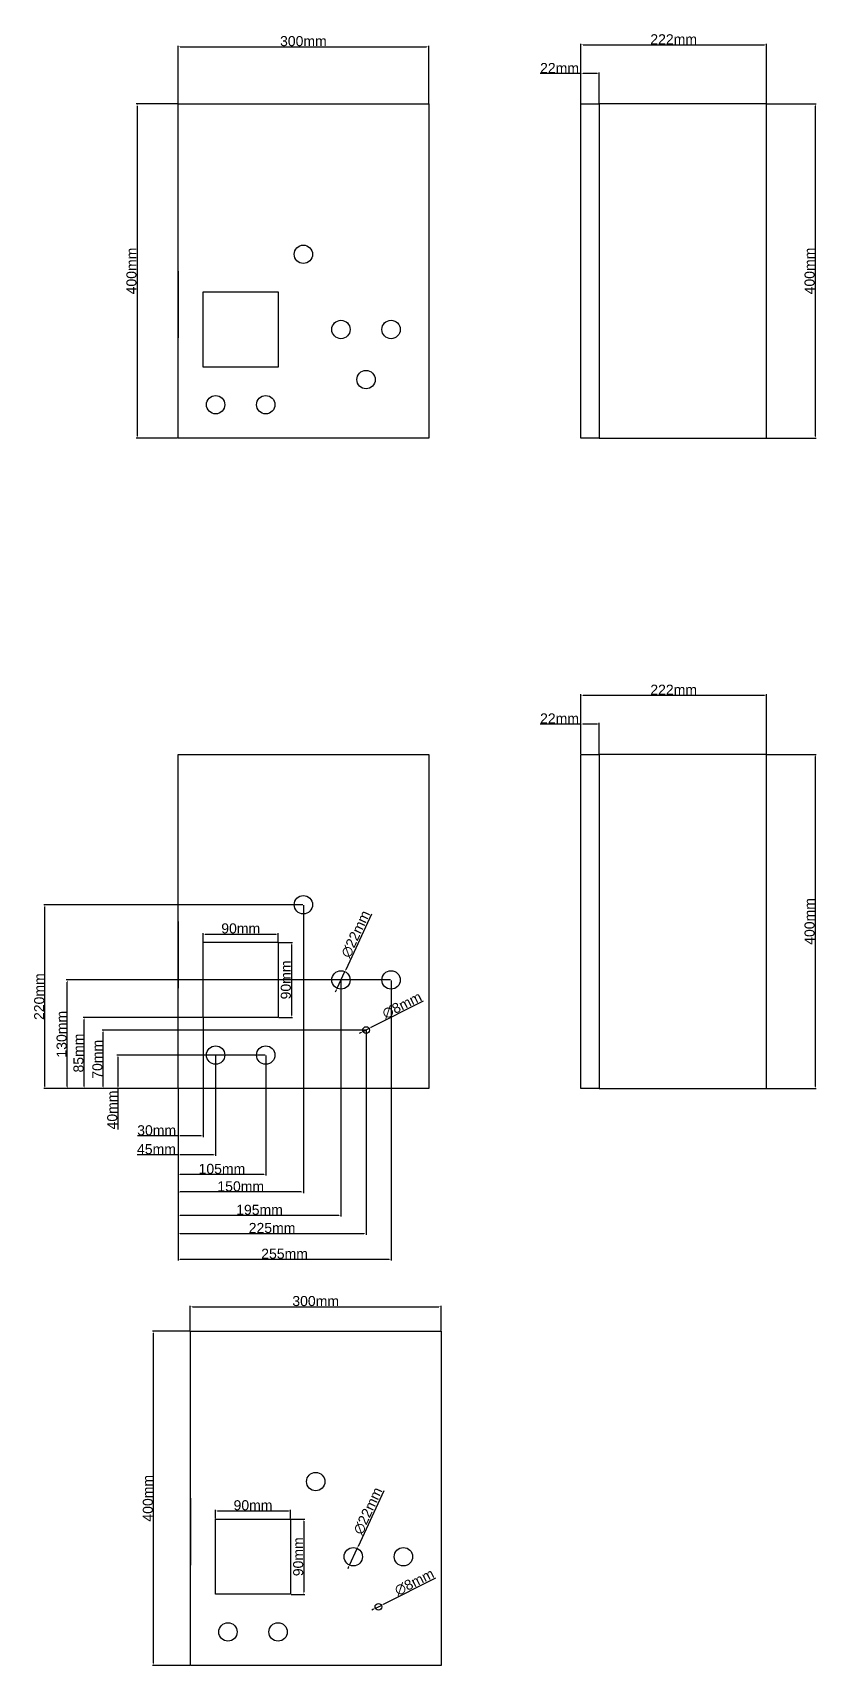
# Model space of a CAD drawing. Header units: centimetres. Extents: x 23876 to 29528, y 41633 to 43826.
# Drawn here: x 28591 to 29528, y 41633 to 43588 of the extents above; entities that cross this region are included whole.
import ezdxf

# ---------------------------------------------------------------- set-up
doc = ezdxf.new("R2010")
doc.units = ezdxf.units.CM
doc.styles.get("Standard").update_dxf_attribs({"font": 'arial.ttf'})
doc.dimstyles.new('ISO-25', dxfattribs={"dimtxt": 12, "dimasz": 2.5, "dimexe": 1.25, "dimexo": 0.625, "dimtad": 1, "dimtxsty": 'Standard', "dimcen": 2.5, "dimclrd": 1, "dimclre": 1, "dimadec": 0, "dimazin": 0, "dimtfac": 1, "dimtmove": 0, "dimatfit": 3, "dimfxl": 1, "dimarcsym": 0})

msp = doc.modelspace()

# ---------------------------------------------------------------- blocks, each defined once
blk = doc.blocks.new('*D79')
at = {"color": 1, "lineweight": -2, "transparency": 16777216}
for p, q in [((28764.6, 43502.8), (28764.6, 43571.8)), ((28767.1, 43570.6), (29062.1, 43570.6)), ((29064.6, 43502.8), (29064.6, 43571.8))]:
    blk.add_line(p, q, dxfattribs=at)
at = {"color": 1, "transparency": 16777216}
for points in [[(28767.1, 43571), (28767.1, 43570.2), (28764.6, 43570.6)], [(29062.1, 43571), (29062.1, 43570.2), (29064.6, 43570.6)]]:
    blk.add_solid(points, dxfattribs=at)
at = {"layer": 'Defpoints', "color": 0, "transparency": 16777216}
for p in [(29064.6, 43570.6), (28764.6, 43502.2), (29064.6, 43502.2)]:
    blk.add_point(p, dxfattribs=at)
at = {"color": 0, "transparency": 16777216, "insert": (28914.6, 43577.3), "char_height": 12, "attachment_point": 5}
blk.add_mtext('300mm', dxfattribs=at)
blk = doc.blocks.new('*D80')
at = {"color": 1, "lineweight": -2, "transparency": 16777216}
for p, q in [((28763.9, 43502.2), (28714.4, 43502.2)), ((28715.7, 43499.7), (28715.7, 43104.7)), ((28763.9, 43102.2), (28714.4, 43102.2))]:
    blk.add_line(p, q, dxfattribs=at)
at = {"color": 1, "transparency": 16777216}
for points in [[(28715.2, 43499.7), (28716.1, 43499.7), (28715.7, 43502.2)], [(28715.2, 43104.7), (28716.1, 43104.7), (28715.7, 43102.2)]]:
    blk.add_solid(points, dxfattribs=at)
at = {"layer": 'Defpoints', "color": 0, "transparency": 16777216}
for p in [(28764.6, 43502.2), (28715.7, 43102.2), (28764.6, 43102.2)]:
    blk.add_point(p, dxfattribs=at)
at = {"color": 0, "transparency": 16777216, "insert": (28708.9, 43302.2), "char_height": 12, "attachment_point": 5, "rotation": 90}
blk.add_mtext('400mm', dxfattribs=at)
blk = doc.blocks.new('*D81')
at = {"color": 1, "lineweight": -2, "transparency": 16777216}
for p, q in [((29246.7, 43502.8), (29246.7, 43574.2)), ((29249.2, 43573), (29466.2, 43573)), ((29468.7, 43502.8), (29468.7, 43574.2))]:
    blk.add_line(p, q, dxfattribs=at)
at = {"color": 1, "transparency": 16777216}
for points in [[(29249.2, 43573.4), (29249.2, 43572.6), (29246.7, 43573)], [(29466.2, 43573.4), (29466.2, 43572.6), (29468.7, 43573)]]:
    blk.add_solid(points, dxfattribs=at)
at = {"layer": 'Defpoints', "color": 0, "transparency": 16777216}
for p in [(29468.7, 43573), (29246.7, 43502.2), (29468.7, 43502.2)]:
    blk.add_point(p, dxfattribs=at)
at = {"color": 0, "transparency": 16777216, "insert": (29357.7, 43579.6), "char_height": 12, "attachment_point": 5}
blk.add_mtext('222mm', dxfattribs=at)
blk = doc.blocks.new('*D82')
at = {"color": 1, "lineweight": -2, "transparency": 16777216}
for p, q in [((29246.7, 43502.8), (29246.7, 43539.8)), ((29268.7, 43502.8), (29268.7, 43539.8)), ((29246.7, 43538.5), (29198, 43538.5)), ((29266.2, 43538.5), (29249.2, 43538.5))]:
    blk.add_line(p, q, dxfattribs=at)
at = {"color": 1, "transparency": 16777216}
for points in [[(29249.2, 43539), (29249.2, 43538.1), (29246.7, 43538.5)], [(29266.2, 43539), (29266.2, 43538.1), (29268.7, 43538.5)]]:
    blk.add_solid(points, dxfattribs=at)
at = {"layer": 'Defpoints', "color": 0, "transparency": 16777216}
for p in [(29246.7, 43538.5), (29246.7, 43502.2), (29268.7, 43502.2)]:
    blk.add_point(p, dxfattribs=at)
at = {"color": 0, "transparency": 16777216, "insert": (29221.1, 43545.2), "char_height": 12, "attachment_point": 5}
blk.add_mtext('22mm', dxfattribs=at)
blk = doc.blocks.new('*D83')
at = {"color": 1, "lineweight": -2, "transparency": 16777216}
for p, q in [((29469.3, 43502.2), (29528.4, 43502.2)), ((29527.2, 43499.7), (29527.2, 43104.7)), ((29469.3, 43102.2), (29528.4, 43102.2))]:
    blk.add_line(p, q, dxfattribs=at)
at = {"color": 1, "transparency": 16777216}
for points in [[(29526.8, 43499.7), (29527.6, 43499.7), (29527.2, 43502.2)], [(29526.8, 43104.7), (29527.6, 43104.7), (29527.2, 43102.2)]]:
    blk.add_solid(points, dxfattribs=at)
at = {"layer": 'Defpoints', "color": 0, "transparency": 16777216}
for p in [(29468.7, 43502.2), (29468.7, 43102.2), (29527.2, 43102.2)]:
    blk.add_point(p, dxfattribs=at)
at = {"color": 0, "transparency": 16777216, "insert": (29520.4, 43302.2), "char_height": 12, "attachment_point": 5, "rotation": 90}
blk.add_mtext('400mm', dxfattribs=at)
blk = doc.blocks.new('*D87')
at = {"color": 1, "lineweight": -2, "transparency": 16777216}
for p, q in [((29246.7, 42724.4), (29246.7, 42795.7)), ((29249.2, 42794.5), (29466.2, 42794.5)), ((29468.7, 42724.4), (29468.7, 42795.7))]:
    blk.add_line(p, q, dxfattribs=at)
at = {"color": 1, "transparency": 16777216}
for points in [[(29249.2, 42794.9), (29249.2, 42794.1), (29246.7, 42794.5)], [(29466.2, 42794.9), (29466.2, 42794.1), (29468.7, 42794.5)]]:
    blk.add_solid(points, dxfattribs=at)
at = {"layer": 'Defpoints', "color": 0, "transparency": 16777216}
for p in [(29468.7, 42794.5), (29246.7, 42723.7), (29468.7, 42723.7)]:
    blk.add_point(p, dxfattribs=at)
at = {"color": 0, "transparency": 16777216, "insert": (29357.7, 42801.1), "char_height": 12, "attachment_point": 5}
blk.add_mtext('222mm', dxfattribs=at)
blk = doc.blocks.new('*D88')
at = {"color": 1, "lineweight": -2, "transparency": 16777216}
for p, q in [((29246.7, 42760), (29198, 42760)), ((29246.7, 42724.4), (29246.7, 42761.3)), ((29266.2, 42760), (29249.2, 42760)), ((29268.7, 42724.4), (29268.7, 42761.3))]:
    blk.add_line(p, q, dxfattribs=at)
at = {"color": 1, "transparency": 16777216}
for points in [[(29249.2, 42760.5), (29249.2, 42759.6), (29246.7, 42760)], [(29266.2, 42760.5), (29266.2, 42759.6), (29268.7, 42760)]]:
    blk.add_solid(points, dxfattribs=at)
at = {"layer": 'Defpoints', "color": 0, "transparency": 16777216}
for p in [(29246.7, 42760), (29246.7, 42723.7), (29268.7, 42723.7)]:
    blk.add_point(p, dxfattribs=at)
at = {"color": 0, "transparency": 16777216, "insert": (29221.1, 42766.7), "char_height": 12, "attachment_point": 5}
blk.add_mtext('22mm', dxfattribs=at)
blk = doc.blocks.new('*D89')
at = {"color": 1, "lineweight": -2, "transparency": 16777216}
for p, q in [((29469.3, 42723.7), (29528.4, 42723.7)), ((29527.2, 42721.2), (29527.2, 42326.2)), ((29469.3, 42323.7), (29528.4, 42323.7))]:
    blk.add_line(p, q, dxfattribs=at)
at = {"color": 1, "transparency": 16777216}
for points in [[(29526.8, 42721.2), (29527.6, 42721.2), (29527.2, 42723.7)], [(29526.8, 42326.2), (29527.6, 42326.2), (29527.2, 42323.7)]]:
    blk.add_solid(points, dxfattribs=at)
at = {"layer": 'Defpoints', "color": 0, "transparency": 16777216}
for p in [(29468.7, 42723.7), (29468.7, 42323.7), (29527.2, 42323.7)]:
    blk.add_point(p, dxfattribs=at)
at = {"color": 0, "transparency": 16777216, "insert": (29520.4, 42523.7), "char_height": 12, "attachment_point": 5, "rotation": 90}
blk.add_mtext('400mm', dxfattribs=at)
blk = doc.blocks.new('*D90')
at = {"color": 1, "lineweight": -2, "transparency": 16777216}
for p, q in [((28794.6, 42408.1), (28794.6, 42265.7)), ((28764.6, 42323.1), (28764.6, 42265.7)), ((28764.6, 42267), (28716, 42267)), ((28792.1, 42267), (28767.1, 42267))]:
    blk.add_line(p, q, dxfattribs=at)
at = {"color": 1, "transparency": 16777216}
for points in [[(28767.1, 42267.4), (28767.1, 42266.6), (28764.6, 42267)], [(28792.1, 42267.4), (28792.1, 42266.6), (28794.6, 42267)]]:
    blk.add_solid(points, dxfattribs=at)
at = {"layer": 'Defpoints', "color": 0, "transparency": 16777216}
for p in [(28794.6, 42408.7), (28764.6, 42323.7), (28764.6, 42267)]:
    blk.add_point(p, dxfattribs=at)
at = {"color": 0, "transparency": 16777216, "insert": (28739, 42273.7), "char_height": 12, "attachment_point": 5}
blk.add_mtext('30mm', dxfattribs=at)
blk = doc.blocks.new('*D91')
at = {"color": 1, "lineweight": -2, "transparency": 16777216}
for p, q in [((28809.6, 42363.1), (28809.6, 42243.1)), ((28764.6, 42323.1), (28764.6, 42243.1)), ((28764.6, 42244.4), (28715.5, 42244.4)), ((28807.1, 42244.4), (28767.1, 42244.4))]:
    blk.add_line(p, q, dxfattribs=at)
at = {"color": 1, "transparency": 16777216}
for points in [[(28767.1, 42244.8), (28767.1, 42243.9), (28764.6, 42244.4)], [(28807.1, 42244.8), (28807.1, 42243.9), (28809.6, 42244.4)]]:
    blk.add_solid(points, dxfattribs=at)
at = {"layer": 'Defpoints', "color": 0, "transparency": 16777216}
for p in [(28809.6, 42363.7), (28764.6, 42323.7), (28764.6, 42244.4)]:
    blk.add_point(p, dxfattribs=at)
at = {"color": 0, "transparency": 16777216, "insert": (28738.8, 42251.1), "char_height": 12, "attachment_point": 5}
blk.add_mtext('45mm', dxfattribs=at)
blk = doc.blocks.new('*D92')
at = {"color": 1, "lineweight": -2, "transparency": 16777216}
for p, q in [((28869.6, 42363.1), (28869.6, 42219.5)), ((28764.6, 42323.1), (28764.6, 42219.5)), ((28867.1, 42220.7), (28767.1, 42220.7))]:
    blk.add_line(p, q, dxfattribs=at)
at = {"color": 1, "transparency": 16777216}
for points in [[(28767.1, 42221.2), (28767.1, 42220.3), (28764.6, 42220.7)], [(28867.1, 42221.2), (28867.1, 42220.3), (28869.6, 42220.7)]]:
    blk.add_solid(points, dxfattribs=at)
at = {"layer": 'Defpoints', "color": 0, "transparency": 16777216}
for p in [(28869.6, 42363.7), (28764.6, 42323.7), (28764.6, 42220.7)]:
    blk.add_point(p, dxfattribs=at)
at = {"color": 0, "transparency": 16777216, "insert": (28817.1, 42227.5), "char_height": 12, "attachment_point": 5}
blk.add_mtext('105mm', dxfattribs=at)
blk = doc.blocks.new('*D93')
at = {"color": 1, "lineweight": -2, "transparency": 16777216}
for p, q in [((28914.6, 42543.1), (28914.6, 42198.6)), ((28764.6, 42323.1), (28764.6, 42198.6)), ((28912.1, 42199.9), (28767.1, 42199.9))]:
    blk.add_line(p, q, dxfattribs=at)
at = {"color": 1, "transparency": 16777216}
for points in [[(28767.1, 42200.3), (28767.1, 42199.5), (28764.6, 42199.9)], [(28912.1, 42200.3), (28912.1, 42199.5), (28914.6, 42199.9)]]:
    blk.add_solid(points, dxfattribs=at)
at = {"layer": 'Defpoints', "color": 0, "transparency": 16777216}
for p in [(28914.6, 42543.7), (28764.6, 42323.7), (28764.6, 42199.9)]:
    blk.add_point(p, dxfattribs=at)
at = {"color": 0, "transparency": 16777216, "insert": (28839.6, 42206.6), "char_height": 12, "attachment_point": 5}
blk.add_mtext('150mm', dxfattribs=at)
blk = doc.blocks.new('*D94')
at = {"color": 1, "lineweight": -2, "transparency": 16777216}
for p, q in [((28959.6, 42453.1), (28959.6, 42170.5)), ((28764.6, 42323.1), (28764.6, 42170.5)), ((28957.1, 42171.7), (28767.1, 42171.7))]:
    blk.add_line(p, q, dxfattribs=at)
at = {"color": 1, "transparency": 16777216}
for points in [[(28767.1, 42172.1), (28767.1, 42171.3), (28764.6, 42171.7)], [(28957.1, 42172.1), (28957.1, 42171.3), (28959.6, 42171.7)]]:
    blk.add_solid(points, dxfattribs=at)
at = {"layer": 'Defpoints', "color": 0, "transparency": 16777216}
for p in [(28959.6, 42453.7), (28764.6, 42323.7), (28764.6, 42171.7)]:
    blk.add_point(p, dxfattribs=at)
at = {"color": 0, "transparency": 16777216, "insert": (28862.1, 42178.5), "char_height": 12, "attachment_point": 5}
blk.add_mtext('195mm', dxfattribs=at)
blk = doc.blocks.new('*D96')
at = {"color": 1, "lineweight": -2, "transparency": 16777216}
for p, q in [((28989.6, 42393.1), (28989.6, 42148.8)), ((28764.6, 42323.1), (28764.6, 42148.8)), ((28987.1, 42150), (28767.1, 42150))]:
    blk.add_line(p, q, dxfattribs=at)
at = {"color": 1, "transparency": 16777216}
for points in [[(28767.1, 42150.4), (28767.1, 42149.6), (28764.6, 42150)], [(28987.1, 42150.4), (28987.1, 42149.6), (28989.6, 42150)]]:
    blk.add_solid(points, dxfattribs=at)
at = {"layer": 'Defpoints', "color": 0, "transparency": 16777216}
for p in [(28989.6, 42393.7), (28764.6, 42323.7), (28764.6, 42150)]:
    blk.add_point(p, dxfattribs=at)
at = {"color": 0, "transparency": 16777216, "insert": (28877.1, 42156.8), "char_height": 12, "attachment_point": 5}
blk.add_mtext('225mm', dxfattribs=at)
blk = doc.blocks.new('*D97')
at = {"color": 1, "lineweight": -2, "transparency": 16777216}
for p, q in [((29019.6, 42453.1), (29019.6, 42117.9)), ((28764.6, 42323.1), (28764.6, 42117.9)), ((29017.1, 42119.2), (28767.1, 42119.2))]:
    blk.add_line(p, q, dxfattribs=at)
at = {"color": 1, "transparency": 16777216}
for points in [[(28767.1, 42119.6), (28767.1, 42118.8), (28764.6, 42119.2)], [(29017.1, 42119.6), (29017.1, 42118.8), (29019.6, 42119.2)]]:
    blk.add_solid(points, dxfattribs=at)
at = {"layer": 'Defpoints', "color": 0, "transparency": 16777216}
for p in [(29019.6, 42453.7), (28764.6, 42323.7), (28764.6, 42119.2)]:
    blk.add_point(p, dxfattribs=at)
at = {"color": 0, "transparency": 16777216, "insert": (28892.1, 42125.9), "char_height": 12, "attachment_point": 5}
blk.add_mtext('255mm', dxfattribs=at)
blk = doc.blocks.new('*D98')
at = {"color": 1, "lineweight": -2, "transparency": 16777216}
for p, q in [((28794.6, 42499.4), (28794.6, 42509.8)), ((28797.1, 42508.5), (28882.1, 42508.5)), ((28884.6, 42499.4), (28884.6, 42509.8))]:
    blk.add_line(p, q, dxfattribs=at)
at = {"color": 1, "transparency": 16777216}
for points in [[(28797.1, 42508.9), (28797.1, 42508.1), (28794.6, 42508.5)], [(28882.1, 42508.9), (28882.1, 42508.1), (28884.6, 42508.5)]]:
    blk.add_solid(points, dxfattribs=at)
at = {"layer": 'Defpoints', "color": 0, "transparency": 16777216}
for p in [(28884.6, 42508.5), (28794.6, 42498.7), (28884.6, 42498.7)]:
    blk.add_point(p, dxfattribs=at)
at = {"color": 0, "transparency": 16777216, "insert": (28839.6, 42515.3), "char_height": 12, "attachment_point": 5}
blk.add_mtext('90mm', dxfattribs=at)
blk = doc.blocks.new('*D99')
at = {"color": 1, "lineweight": -2, "transparency": 16777216}
for p, q in [((28885.2, 42498.7), (28901.6, 42498.7)), ((28900.4, 42496.2), (28900.4, 42411.2)), ((28885.2, 42408.7), (28901.6, 42408.7))]:
    blk.add_line(p, q, dxfattribs=at)
at = {"color": 1, "transparency": 16777216}
for points in [[(28900, 42496.2), (28900.8, 42496.2), (28900.4, 42498.7)], [(28900, 42411.2), (28900.8, 42411.2), (28900.4, 42408.7)]]:
    blk.add_solid(points, dxfattribs=at)
at = {"layer": 'Defpoints', "color": 0, "transparency": 16777216}
for p in [(28884.6, 42498.7), (28884.6, 42408.7), (28900.4, 42408.7)]:
    blk.add_point(p, dxfattribs=at)
at = {"color": 0, "transparency": 16777216, "insert": (28893.6, 42453.7), "char_height": 12, "attachment_point": 5, "rotation": 90}
blk.add_mtext('90mm', dxfattribs=at)
blk = doc.blocks.new('*D101')
at = {"color": 1, "lineweight": -2, "transparency": 16777216}
for p, q in [((28868.9, 42363.7), (28691.4, 42363.7)), ((28692.7, 42361.2), (28692.7, 42326.2)), ((28763.9, 42323.7), (28691.4, 42323.7)), ((28692.7, 42323.7), (28692.7, 42274.7))]:
    blk.add_line(p, q, dxfattribs=at)
at = {"color": 1, "transparency": 16777216}
for points in [[(28692.3, 42361.2), (28693.1, 42361.2), (28692.7, 42363.7)], [(28692.3, 42326.2), (28693.1, 42326.2), (28692.7, 42323.7)]]:
    blk.add_solid(points, dxfattribs=at)
at = {"layer": 'Defpoints', "color": 0, "transparency": 16777216}
for p in [(28869.6, 42363.7), (28692.7, 42323.7), (28764.6, 42323.7)]:
    blk.add_point(p, dxfattribs=at)
at = {"color": 0, "transparency": 16777216, "insert": (28685.9, 42298), "char_height": 12, "attachment_point": 5, "rotation": 90}
blk.add_mtext('40mm', dxfattribs=at)
blk = doc.blocks.new('*D102')
at = {"color": 1, "lineweight": -2, "transparency": 16777216}
for p, q in [((28988.9, 42393.7), (28673.6, 42393.7)), ((28674.9, 42326.2), (28674.9, 42391.2)), ((28763.9, 42323.7), (28673.6, 42323.7))]:
    blk.add_line(p, q, dxfattribs=at)
at = {"color": 1, "transparency": 16777216}
for points in [[(28674.5, 42391.2), (28675.3, 42391.2), (28674.9, 42393.7)], [(28674.5, 42326.2), (28675.3, 42326.2), (28674.9, 42323.7)]]:
    blk.add_solid(points, dxfattribs=at)
at = {"layer": 'Defpoints', "color": 0, "transparency": 16777216}
for p in [(28674.9, 42393.7), (28989.6, 42393.7), (28764.6, 42323.7)]:
    blk.add_point(p, dxfattribs=at)
at = {"color": 0, "transparency": 16777216, "insert": (28668.1, 42358.7), "char_height": 12, "attachment_point": 5, "rotation": 90}
blk.add_mtext('70mm', dxfattribs=at)
blk = doc.blocks.new('*D103')
at = {"color": 1, "lineweight": -2, "transparency": 16777216}
for p, q in [((28793.9, 42408.7), (28651, 42408.7)), ((28652.3, 42326.2), (28652.3, 42406.2)), ((28763.9, 42323.7), (28651, 42323.7))]:
    blk.add_line(p, q, dxfattribs=at)
at = {"color": 1, "transparency": 16777216}
for points in [[(28651.8, 42406.2), (28652.7, 42406.2), (28652.3, 42408.7)], [(28651.8, 42326.2), (28652.7, 42326.2), (28652.3, 42323.7)]]:
    blk.add_solid(points, dxfattribs=at)
at = {"layer": 'Defpoints', "color": 0, "transparency": 16777216}
for p in [(28652.3, 42408.7), (28794.6, 42408.7), (28764.6, 42323.7)]:
    blk.add_point(p, dxfattribs=at)
at = {"color": 0, "transparency": 16777216, "insert": (28645.5, 42366.2), "char_height": 12, "attachment_point": 5, "rotation": 90}
blk.add_mtext('85mm', dxfattribs=at)
blk = doc.blocks.new('*D104')
at = {"color": 1, "lineweight": -2, "transparency": 16777216}
for p, q in [((29018.9, 42453.7), (28630.8, 42453.7)), ((28632.1, 42326.2), (28632.1, 42451.2)), ((28763.9, 42323.7), (28630.8, 42323.7))]:
    blk.add_line(p, q, dxfattribs=at)
at = {"color": 1, "transparency": 16777216}
for points in [[(28631.6, 42451.2), (28632.5, 42451.2), (28632.1, 42453.7)], [(28631.6, 42326.2), (28632.5, 42326.2), (28632.1, 42323.7)]]:
    blk.add_solid(points, dxfattribs=at)
at = {"layer": 'Defpoints', "color": 0, "transparency": 16777216}
for p in [(28632.1, 42453.7), (29019.6, 42453.7), (28764.6, 42323.7)]:
    blk.add_point(p, dxfattribs=at)
at = {"color": 0, "transparency": 16777216, "insert": (28625.3, 42388.7), "char_height": 12, "attachment_point": 5, "rotation": 90}
blk.add_mtext('130mm', dxfattribs=at)
blk = doc.blocks.new('*D105')
at = {"color": 1, "lineweight": -2, "transparency": 16777216}
for p, q in [((28913.9, 42543.7), (28604, 42543.7)), ((28605.2, 42326.2), (28605.2, 42541.2)), ((28763.9, 42323.7), (28604, 42323.7))]:
    blk.add_line(p, q, dxfattribs=at)
at = {"color": 1, "transparency": 16777216}
for points in [[(28604.8, 42541.2), (28605.7, 42541.2), (28605.2, 42543.7)], [(28604.8, 42326.2), (28605.7, 42326.2), (28605.2, 42323.7)]]:
    blk.add_solid(points, dxfattribs=at)
at = {"layer": 'Defpoints', "color": 0, "transparency": 16777216}
for p in [(28605.2, 42543.7), (28914.6, 42543.7), (28764.6, 42323.7)]:
    blk.add_point(p, dxfattribs=at)
at = {"color": 0, "transparency": 16777216, "insert": (28598.5, 42433.7), "char_height": 12, "attachment_point": 5, "rotation": 90}
blk.add_mtext('220mm', dxfattribs=at)
blk = doc.blocks.new('*D106')
at = {"color": 1, "lineweight": -2, "transparency": 16777216}
for p, q in [((28996, 42532.5), (28965.2, 42466)), ((28954.9, 42443.7), (28964.2, 42463.7)), ((28953.9, 42441.5), (28952.8, 42439.2))]:
    blk.add_line(p, q, dxfattribs=at)
at = {"color": 1, "transparency": 16777216}
for points in [[(28964.9, 42466.2), (28965.6, 42465.8), (28964.2, 42463.7)], [(28953.5, 42441.7), (28954.3, 42441.3), (28954.9, 42443.7)]]:
    blk.add_solid(points, dxfattribs=at)
at = {"layer": 'Defpoints', "color": 0, "transparency": 16777216}
for p in [(28964.2, 42463.7), (28954.9, 42443.7)]:
    blk.add_point(p, dxfattribs=at)
at = {"color": 0, "transparency": 16777216, "insert": (28977.2, 42508.6), "char_height": 12, "attachment_point": 5, "rotation": 65.1505}
blk.add_mtext('∅22mm', dxfattribs=at)
blk = doc.blocks.new('*D108')
at = {"color": 1, "lineweight": -2, "transparency": 16777216}
for p, q in [((29058.1, 42428.1), (28995.4, 42396.6)), ((28983.8, 42390.8), (28981.5, 42389.7)), ((28986, 42391.9), (28993.1, 42395.5))]:
    blk.add_line(p, q, dxfattribs=at)
at = {"color": 1, "transparency": 16777216}
for points in [[(28983.6, 42391.2), (28983.9, 42390.4), (28986, 42391.9)], [(28995.2, 42397), (28995.6, 42396.3), (28993.1, 42395.5)]]:
    blk.add_solid(points, dxfattribs=at)
at = {"layer": 'Defpoints', "color": 0, "transparency": 16777216}
for p in [(28986, 42391.9), (28993.1, 42395.5)]:
    blk.add_point(p, dxfattribs=at)
at = {"color": 0, "transparency": 16777216, "insert": (29032.6, 42423.3), "char_height": 12, "attachment_point": 5, "rotation": 26.677}
blk.add_mtext('∅8mm', dxfattribs=at)
blk = doc.blocks.new('*D113')
at = {"color": 1, "lineweight": -2, "transparency": 16777216}
for p, q in [((28809.3, 41809), (28809.3, 41819.4)), ((28899.3, 41809), (28899.3, 41819.4)), ((28811.8, 41818.1), (28896.8, 41818.1))]:
    blk.add_line(p, q, dxfattribs=at)
at = {"color": 1, "transparency": 16777216}
for points in [[(28811.8, 41818.5), (28811.8, 41817.7), (28809.3, 41818.1)], [(28896.8, 41818.5), (28896.8, 41817.7), (28899.3, 41818.1)]]:
    blk.add_solid(points, dxfattribs=at)
at = {"layer": 'Defpoints', "color": 0, "transparency": 16777216}
for p in [(28809.3, 41808.3), (28899.3, 41818.1), (28899.3, 41808.3)]:
    blk.add_point(p, dxfattribs=at)
at = {"color": 0, "transparency": 16777216, "insert": (28854.3, 41824.9), "char_height": 12, "attachment_point": 5}
blk.add_mtext('90mm', dxfattribs=at)
blk = doc.blocks.new('*D114')
at = {"color": 1, "lineweight": -2, "transparency": 16777216}
for p, q in [((28900, 41808.3), (28916.4, 41808.3)), ((28915.1, 41805.8), (28915.1, 41720.8)), ((28900, 41718.3), (28916.4, 41718.3))]:
    blk.add_line(p, q, dxfattribs=at)
at = {"color": 1, "transparency": 16777216}
for points in [[(28914.7, 41805.8), (28915.5, 41805.8), (28915.1, 41808.3)], [(28914.7, 41720.8), (28915.5, 41720.8), (28915.1, 41718.3)]]:
    blk.add_solid(points, dxfattribs=at)
at = {"layer": 'Defpoints', "color": 0, "transparency": 16777216}
for p in [(28899.3, 41808.3), (28899.3, 41718.3), (28915.1, 41718.3)]:
    blk.add_point(p, dxfattribs=at)
at = {"color": 0, "transparency": 16777216, "insert": (28908.4, 41763.3), "char_height": 12, "attachment_point": 5, "rotation": 90}
blk.add_mtext('90mm', dxfattribs=at)
blk = doc.blocks.new('*D115')
at = {"color": 1, "lineweight": -2, "transparency": 16777216}
for p, q in [((29010.8, 41842.1), (28980, 41775.6)), ((28969.7, 41753.4), (28978.9, 41773.3)), ((28968.7, 41751.1), (28967.6, 41748.8))]:
    blk.add_line(p, q, dxfattribs=at)
at = {"color": 1, "transparency": 16777216}
for points in [[(28979.6, 41775.8), (28980.4, 41775.4), (28978.9, 41773.3)], [(28968.3, 41751.3), (28969, 41750.9), (28969.7, 41753.4)]]:
    blk.add_solid(points, dxfattribs=at)
at = {"layer": 'Defpoints', "color": 0, "transparency": 16777216}
for p in [(28978.9, 41773.3), (28969.7, 41753.4)]:
    blk.add_point(p, dxfattribs=at)
at = {"color": 0, "transparency": 16777216, "insert": (28991.9, 41818.2), "char_height": 12, "attachment_point": 5, "rotation": 65.1505}
blk.add_mtext('∅22mm', dxfattribs=at)
blk = doc.blocks.new('*D116')
at = {"color": 1, "lineweight": -2, "transparency": 16777216}
for p, q in [((29072.8, 41737.8), (29010.1, 41706.3)), ((29000.8, 41701.6), (29007.9, 41705.1)), ((28998.5, 41700.4), (28996.3, 41699.3))]:
    blk.add_line(p, q, dxfattribs=at)
at = {"color": 1, "transparency": 16777216}
for points in [[(29009.9, 41706.6), (29010.3, 41705.9), (29007.9, 41705.1)], [(28998.3, 41700.8), (28998.7, 41700.1), (29000.8, 41701.6)]]:
    blk.add_solid(points, dxfattribs=at)
at = {"layer": 'Defpoints', "color": 0, "transparency": 16777216}
for p in [(29007.9, 41705.1), (29000.8, 41701.6)]:
    blk.add_point(p, dxfattribs=at)
at = {"color": 0, "transparency": 16777216, "insert": (29047.4, 41732.9), "char_height": 12, "attachment_point": 5, "rotation": 26.677}
blk.add_mtext('∅8mm', dxfattribs=at)
blk = doc.blocks.new('*D117')
at = {"color": 1, "lineweight": -2, "transparency": 16777216}
for p, q in [((28778.7, 42033.3), (28734, 42033.3)), ((28735.3, 41635.8), (28735.3, 42030.8)), ((28778.7, 41633.3), (28734, 41633.3))]:
    blk.add_line(p, q, dxfattribs=at)
at = {"color": 1, "transparency": 16777216}
for points in [[(28734.8, 42030.8), (28735.7, 42030.8), (28735.3, 42033.3)], [(28734.8, 41635.8), (28735.7, 41635.8), (28735.3, 41633.3)]]:
    blk.add_solid(points, dxfattribs=at)
at = {"layer": 'Defpoints', "color": 0, "transparency": 16777216}
for p in [(28735.3, 42033.3), (28779.3, 42033.3), (28779.3, 41633.3)]:
    blk.add_point(p, dxfattribs=at)
at = {"color": 0, "transparency": 16777216, "insert": (28728.5, 41833.3), "char_height": 12, "attachment_point": 5, "rotation": 90}
blk.add_mtext('400mm', dxfattribs=at)
blk = doc.blocks.new('*D118')
at = {"color": 1, "lineweight": -2, "transparency": 16777216}
for p, q in [((28779.3, 42034), (28779.3, 42063.8)), ((28781.8, 42062.5), (29076.8, 42062.5)), ((29079.3, 42034), (29079.3, 42063.8))]:
    blk.add_line(p, q, dxfattribs=at)
at = {"color": 1, "transparency": 16777216}
for points in [[(28781.8, 42062.9), (28781.8, 42062.1), (28779.3, 42062.5)], [(29076.8, 42062.9), (29076.8, 42062.1), (29079.3, 42062.5)]]:
    blk.add_solid(points, dxfattribs=at)
at = {"layer": 'Defpoints', "color": 0, "transparency": 16777216}
for p in [(29079.3, 42062.5), (28779.3, 42033.3), (29079.3, 42033.3)]:
    blk.add_point(p, dxfattribs=at)
at = {"color": 0, "transparency": 16777216, "insert": (28929.3, 42069.3), "char_height": 12, "attachment_point": 5}
blk.add_mtext('300mm', dxfattribs=at)

# ---------------------------------------------------------------- dimensions: what is measured, and where the dimension line sits
for base, p1, p2, picture, middle in [((29064.569, 43570.582), (28764.569, 43502.224), (29064.569, 43502.224), '*D79', (28914.569, 43577.338)), ((29468.708, 43572.98), (29246.708, 43502.224), (29468.708, 43502.224), '*D81', (29357.708, 43579.629)), ((29246.708, 43538.539), (29268.708, 43502.224), (29246.708, 43502.224), '*D82', (29221.081, 43545.189)), ((29468.708, 42794.486), (29246.708, 42723.729), (29468.708, 42723.729), '*D87', (29357.708, 42801.135)), ((29246.708, 42760.045), (29268.708, 42723.729), (29246.708, 42723.729), '*D88', (29221.081, 42766.695)), ((28764.569, 42199.874), (28914.569, 42543.729), (28764.569, 42323.729), '*D93', (28839.569, 42206.626)), ((28764.569, 42171.733), (28959.569, 42453.729), (28764.569, 42323.729), '*D94', (28862.069, 42178.485)), ((28764.569, 42119.197), (29019.569, 42453.729), (28764.569, 42323.729), '*D97', (28892.069, 42125.949)), ((28764.569, 42266.988), (28794.569, 42408.729), (28764.569, 42323.729), '*D90', (28739.048, 42273.744)), ((28764.569, 42150.002), (28989.569, 42393.729), (28764.569, 42323.729), '*D96', (28877.069, 42156.754)), ((28764.569, 42244.363), (28809.569, 42363.729), (28764.569, 42323.729), '*D91', (28738.803, 42251.091)), ((28764.569, 42220.733), (28869.569, 42363.729), (28764.569, 42323.729), '*D92', (28817.069, 42227.485)), ((29079.326, 42062.521), (28779.326, 42033.347), (29079.326, 42033.347), '*D118', (28929.326, 42069.277))]:
    dim = msp.add_linear_dim(base=base, p1=p1, p2=p2, dimstyle='ISO-25', override={"dimpost": 'mm'})
    dim.commit()
    dim.dimension.update_dxf_attribs({"geometry": picture, "text_midpoint": middle})
for base, p1, p2, picture, middle in [((28715.661, 43102.224), (28764.569, 43502.224), (28764.569, 43102.224), '*D80', (28708.909, 43302.224)), ((29527.182, 43102.224), (29468.708, 43502.224), (29468.708, 43102.224), '*D83', (29520.43, 43302.224)), ((29527.182, 42323.729), (29468.708, 42723.729), (29468.708, 42323.729), '*D89', (29520.43, 42523.729)), ((28605.243, 42543.729), (28764.569, 42323.729), (28914.569, 42543.729), '*D105', (28598.491, 42433.729)), ((28900.374, 42408.729), (28884.569, 42498.729), (28884.569, 42408.729), '*D99', (28893.622, 42453.729)), ((28632.055, 42453.729), (28764.569, 42323.729), (29019.569, 42453.729), '*D104', (28625.299, 42388.729)), ((28652.26, 42408.729), (28764.569, 42323.729), (28794.569, 42408.729), '*D103', (28645.508, 42366.229)), ((28674.889, 42393.729), (28764.569, 42323.729), (28989.569, 42393.729), '*D102', (28668.137, 42358.729)), ((28692.669, 42323.729), (28869.569, 42363.729), (28764.569, 42323.729), '*D101', (28685.917, 42297.963)), ((28735.251, 42033.347), (28779.326, 41633.347), (28779.326, 42033.347), '*D117', (28728.499, 41833.347)), ((28915.132, 41718.347), (28899.326, 41808.347), (28899.326, 41718.347), '*D114', (28908.38, 41763.347))]:
    dim = msp.add_linear_dim(base=base, p1=p1, p2=p2, angle=90, dimstyle='ISO-25', override={"dimpost": 'mm'})
    dim.commit()
    dim.dimension.update_dxf_attribs({"geometry": picture, "text_midpoint": middle})
for base, p1, p2, picture, middle in [((28884.569, 42508.505), (28794.569, 42498.729), (28884.569, 42498.729), '*D98', (28839.569, 42508.505)), ((28899.326, 41818.122), (28809.326, 41808.347), (28899.326, 41808.347), '*D113', (28854.326, 41818.122))]:
    dim = msp.add_linear_dim(base=base, p1=p1, p2=p2, dimstyle='ISO-25', override={"dimpost": 'mm'})
    dim.commit()
    dim.dimension.update_dxf_attribs({"geometry": picture, "text_midpoint": middle, "dimtype": 160})
for p1, p2, picture, middle in [((28954.946, 42443.748), (28964.192, 42463.711), '*D106', (28983.609, 42505.638)), ((28985.995, 42391.934), (28993.143, 42395.525), '*D108', (29035.822, 42416.969)), ((28969.704, 41753.365), (28978.949, 41773.328), '*D115', (28998.366, 41815.256)), ((29000.752, 41701.551), (29007.9, 41705.143), '*D116', (29050.58, 41726.587))]:
    dim = msp.add_diameter_dim_2p(p1=p1, p2=p2, dimstyle='ISO-25', override={"dimpost": 'mm'})
    dim.commit()
    dim.dimension.update_dxf_attribs({"geometry": picture, "text_midpoint": middle, "dimtype": 163})

# ---------------------------------------------------------------- linework, layer by layer
for p, q in [((28764.569, 43502.224), (29064.569, 43502.224)), ((28764.569, 43102.224), (28764.569, 43502.224)), ((29064.569, 43502.224), (29064.569, 43102.224)), ((29246.708, 43102.224), (29246.708, 43502.224)), ((29246.708, 43502.224), (29268.708, 43502.224)), ((29268.708, 43502.224), (29268.708, 43102.224)), ((29468.708, 43502.224), (29268.708, 43502.224)), ((29468.708, 43102.224), (29468.708, 43502.224)), ((28764.569, 43302.224), (28764.569, 43222.224)), ((28794.569, 43187.224), (28794.569, 43277.224)), ((28794.569, 43277.224), (28884.569, 43277.224)), ((28884.569, 43277.224), (28884.569, 43187.224)), ((28884.569, 43187.224), (28794.569, 43187.224)), ((28764.569, 43102.224), (28764.569, 43142.224)), ((28764.569, 43102.224), (28764.569, 43142.224)), ((29064.569, 43102.224), (28764.569, 43102.224)), ((29268.708, 43102.224), (29246.708, 43102.224)), ((29268.708, 43102.224), (29468.708, 43102.224)), ((28764.569, 42723.729), (29064.569, 42723.729)), ((28764.569, 42323.729), (28764.569, 42723.729)), ((29064.569, 42723.729), (29064.569, 42323.729)), ((29246.708, 42323.729), (29246.708, 42723.729)), ((29246.708, 42723.729), (29268.708, 42723.729)), ((29268.708, 42723.729), (29268.708, 42323.729)), ((29468.708, 42723.729), (29268.708, 42723.729)), ((29468.708, 42323.729), (29468.708, 42723.729)), ((28764.569, 42523.729), (28764.569, 42443.729)), ((28794.569, 42408.729), (28794.569, 42498.729)), ((28794.569, 42498.729), (28884.569, 42498.729)), ((28884.569, 42498.729), (28884.569, 42408.729)), ((28884.569, 42408.729), (28794.569, 42408.729)), ((28764.569, 42323.729), (28764.569, 42363.729)), ((28764.569, 42323.729), (28764.569, 42363.729)), ((29064.569, 42323.729), (28764.569, 42323.729)), ((29268.708, 42323.729), (29246.708, 42323.729)), ((29268.708, 42323.729), (29468.708, 42323.729)), ((28779.326, 42033.347), (29079.326, 42033.347)), ((28779.326, 41633.347), (28779.326, 42033.347)), ((29079.326, 42033.347), (29079.326, 41633.347)), ((28779.326, 41833.347), (28779.326, 41753.347)), ((28809.326, 41718.347), (28809.326, 41808.347)), ((28809.326, 41808.347), (28899.326, 41808.347)), ((28899.326, 41808.347), (28899.326, 41718.347)), ((28899.326, 41718.347), (28809.326, 41718.347)), ((28779.326, 41633.347), (28779.326, 41673.347)), ((28779.326, 41633.347), (28779.326, 41673.347)), ((29079.326, 41633.347), (28779.326, 41633.347))]:
    msp.add_line(p, q)
for centre, radius in [((28914.569, 43322.224), 11), ((28959.569, 43232.224), 11), ((29019.569, 43232.224), 11), ((28989.569, 43172.224), 11), ((28809.569, 43142.224), 11), ((28869.569, 43142.224), 11), ((28914.569, 42543.729), 11), ((28959.569, 42453.729), 11), ((29019.569, 42453.729), 11), ((28989.569, 42393.729), 4), ((28809.569, 42363.729), 11), ((28869.569, 42363.729), 11), ((28929.326, 41853.347), 11), ((28974.326, 41763.347), 11), ((29034.326, 41763.347), 11), ((29004.326, 41703.347), 4), ((28824.326, 41673.347), 11), ((28884.326, 41673.347), 11)]:
    msp.add_circle(centre, radius)

msp.set_redraw_order([(e.dxf.handle, doc.entitydb.next_handle()) for e in msp.query("TEXT MTEXT ATTDEF DIMENSION ARC_DIMENSION")])  # texts and dimensions are drawn at this point

doc.saveas('drawing.dxf')
